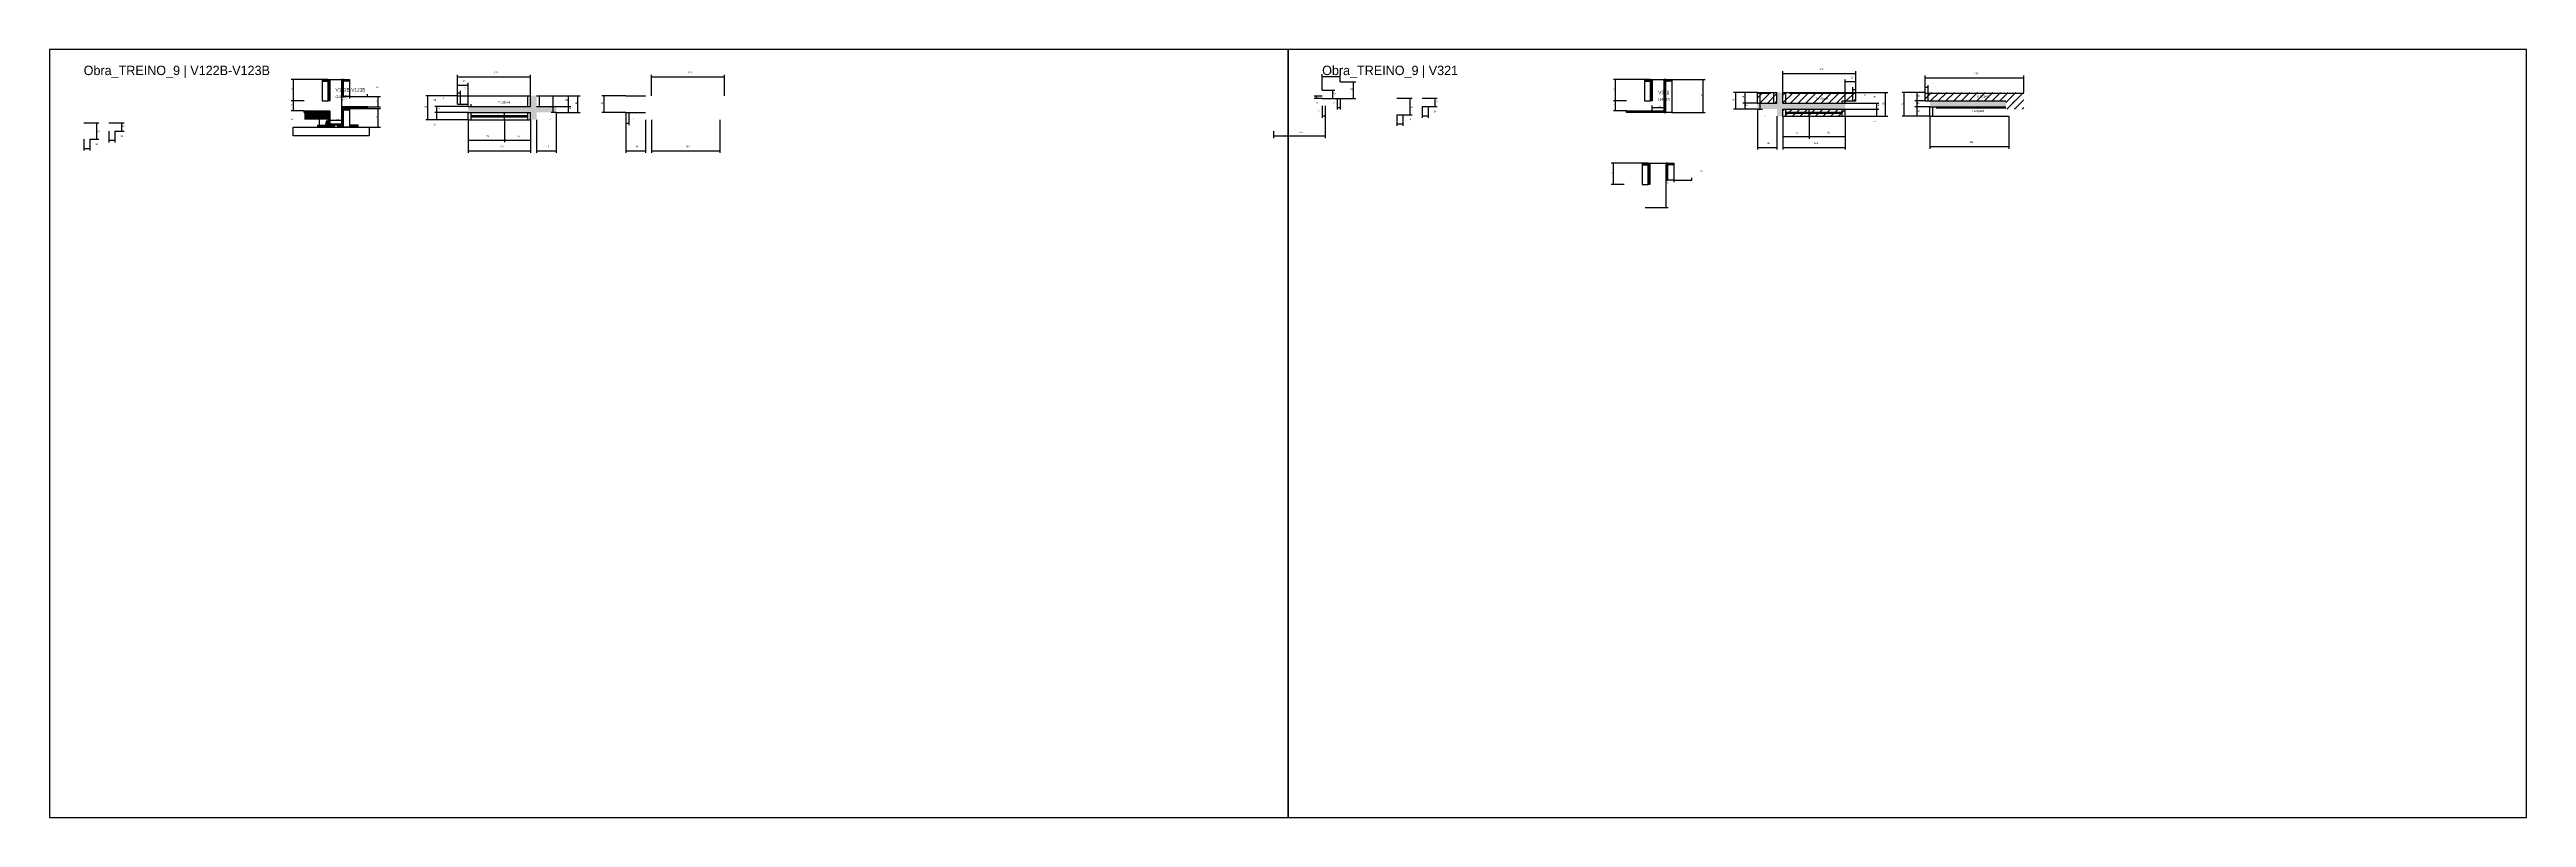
# Model space of a CAD drawing. Header units: metres. Extents: x -41 to 34800, y -36000 to 1848.
# Drawn here: x 11600 to 17400, y -36000 to -34200 of the extents above; entities that cross this region are included whole.
import ezdxf

# ---------------------------------------------------------------- set-up
doc = ezdxf.new("R2010")
doc.units = ezdxf.units.M
for name, color, linetype in [('CELL_BORDER', 8, 'Continuous'), ('COTA', 4, 'Continuous'), ('Cota Seção (2x)', 4, 'Continuous'), ('Hachura', 253, 'Continuous'), ('LABEL_ID', 3, 'Continuous'), ('Madeira', 126, 'Continuous'), ('NOMENCLATURA', 7, 'Continuous'), ('Painéis', 200, 'Continuous'), ('SARR_2.2x7', 40, 'Continuous'), ('Texto Seção', 7, 'Continuous')]:
    doc.layers.add(name, color=color, linetype=linetype)

msp = doc.modelspace()

# ---------------------------------------------------------------- hatches: boundary and pattern name
at = {"layer": 'COTA'}
h = msp.add_hatch(dxfattribs=at)
h.set_pattern_fill('AR-CONC', scale=0.03)
h.paths.add_polyline_path([(12580.6, -34333.5), (12580.6, -34347.5), (12726.6, -34347.5), (12726.6, -34364.5), (12740.6, -34364.5), (12740.6, -34347.5), (12786.6, -34347.5), (12786.6, -34333.5), (12740.6, -34333.5), (12740.6, -34308.5), (12726.6, -34308.5), (12726.6, -34333.5)])
h = msp.add_hatch(dxfattribs=at)
h.set_pattern_fill('AR-CONC', scale=0.03)
h.paths.add_polyline_path([(15659, -34325.5), (15659, -34300.5), (15645, -34300.5), (15645, -34325.5), (15599, -34325.5), (15599, -34339.5), (15645, -34339.5), (15645, -34356.5), (15659, -34356.5), (15659, -34339.5), (15805, -34339.5), (15805, -34325.5)])
h = msp.add_hatch(dxfattribs=at)
h.set_pattern_fill('AR-CONC', scale=0.03)
h.paths.add_polyline_path([(16181, -34334.5), (16181, -34320.5), (16003, -34320.5), (16003, -34334.5)])
at = {"layer": 'Hachura'}
h = msp.add_hatch(dxfattribs=at)
h.set_pattern_fill('ANSI31', scale=0.5)
h.paths.add_polyline_path([(12252.4, -34274.4), (12252.4, -34270), (12252.4, -34270), (12238.4, -34270), (12238.4, -34270), (12238.4, -34274.4), (12238.4, -34274.4), (12252.4, -34274.4)])
h = msp.add_hatch(color=8, dxfattribs=at)
h.dxf.hatch_style = 1
h.paths.add_polyline_path([(12252.4, -34270), (12256.4, -34270), (12256.4, -34320), (12252.4, -34320)])
h = msp.add_hatch(color=8, dxfattribs=at)
h.dxf.hatch_style = 1
h.paths.add_polyline_path([(12288.4, -34270), (12284.4, -34270), (12284.4, -34270), (12284.4, -34310), (12284.4, -34310), (12288.4, -34310), (12288.4, -34310), (12288.4, -34270)])
h = msp.add_hatch(dxfattribs=at)
h.set_pattern_fill('ANSI31', scale=0.5)
h.paths.add_polyline_path([(12288.4, -34274.4), (12288.4, -34270), (12288.4, -34270), (12302.4, -34270), (12302.4, -34270), (12302.4, -34274.4), (12302.4, -34274.4), (12288.4, -34274.4)])
h = msp.add_hatch(dxfattribs=at)
h.set_pattern_fill('ANSI31', scale=0.5)
h.paths.add_polyline_path([(15348.5, -34274.4), (15348.5, -34270), (15348.5, -34270), (15334.5, -34270), (15334.5, -34270), (15334.5, -34274.4), (15334.5, -34274.4), (15348.5, -34274.4)])
h = msp.add_hatch(color=8, dxfattribs=at)
h.dxf.hatch_style = 1
h.paths.add_polyline_path([(15348.5, -34270), (15352.5, -34270), (15352.5, -34320), (15348.5, -34320)])
h = msp.add_hatch(color=8, dxfattribs=at)
h.dxf.hatch_style = 1
h.paths.add_polyline_path([(15380.5, -34270), (15384.5, -34270), (15384.5, -34270), (15384.5, -34348), (15384.5, -34348), (15380.5, -34348), (15380.5, -34348), (15380.5, -34270)])
h = msp.add_hatch(dxfattribs=at)
h.set_pattern_fill('ANSI31', scale=0.5)
h.paths.add_polyline_path([(15384.5, -34274.4), (15384.5, -34270), (15384.5, -34270), (15398.5, -34270), (15398.5, -34270), (15398.5, -34274.4), (15398.5, -34274.4), (15384.5, -34274.4)])
h = msp.add_hatch(color=8, dxfattribs=at)
h.dxf.hatch_style = 1
h.paths.add_polyline_path([(12344.4, -34338), (12344.4, -34334), (12344.4, -34334), (12284.4, -34334), (12284.4, -34334), (12284.4, -34338), (12284.4, -34338), (12344.4, -34338)])
h = msp.add_hatch(dxfattribs=at)
h.set_pattern_fill('ANSI31', scale=4)
h.paths.add_polyline_path([(15645, -34300.5), (15599, -34300.5), (15599, -34325.5), (15645, -34325.5)])
h = msp.add_hatch(dxfattribs=at)
h.set_pattern_fill('ANSI31', scale=4)
h.paths.add_polyline_path([(15805, -34325.5), (15805, -34320.5), (15830, -34320.5), (15830, -34300.5), (15659, -34300.5), (15659, -34325.5)])
h = msp.add_hatch(dxfattribs=at)
h.set_pattern_fill('ANSI31', scale=4)
h.paths.add_polyline_path([(15992, -34300.5), (15992, -34320.5), (16181, -34320.5), (16181, -34339.5), (16223, -34339.5), (16223, -34300.5)])
h = msp.add_hatch(dxfattribs=at)
h.set_pattern_fill('ANSI31', scale=4)
h.paths.add_polyline_path([(16205.3, -34339.4), (16205.3, -34320.6), (16205.3, -34320.6), (16190.3, -34320.6), (16190.3, -34320.6), (16190.3, -34339.4), (16190.3, -34339.4), (16205.3, -34339.4)])
h = msp.add_hatch(color=8, dxfattribs=at)
h.dxf.hatch_style = 1
h.paths.add_polyline_path([(12196.4, -34348), (12196.4, -34344), (12196.4, -34344), (12256.4, -34344), (12256.4, -34344), (12256.4, -34348), (12256.4, -34348), (12196.4, -34348)])
h = msp.add_hatch(dxfattribs=at)
h.set_pattern_fill('ANSI31', scale=0.5)
h.paths.add_polyline_path([(12228, -34382), (12228, -34377.6), (12228, -34377.6), (12248, -34377.6), (12248, -34377.6), (12248, -34382), (12248, -34382), (12228, -34382)])
h = msp.add_hatch(dxfattribs=at)
h.set_pattern_fill('ANSI31', scale=0.5)
h.paths.add_polyline_path([(12248, -34362), (12252.4, -34362), (12252.4, -34362), (12252.4, -34348), (12252.4, -34348), (12248, -34348), (12248, -34348), (12248, -34362)])
h = msp.add_hatch(dxfattribs=at)
h.set_pattern_fill('ANSI31', scale=0.5)
h.paths.add_polyline_path([(12248, -34382.3), (12252.4, -34382.3), (12252.4, -34382.3), (12252.4, -34368.3), (12252.4, -34368.3), (12248, -34368.3), (12248, -34368.3), (12248, -34382.3)])
h = msp.add_hatch(color=8, dxfattribs=at)
h.dxf.hatch_style = 1
h.paths.add_polyline_path([(12252.4, -34348), (12256.4, -34348), (12256.4, -34374), (12256.4, -34382), (12252.4, -34382)])
h = msp.add_hatch(color=8, dxfattribs=at)
h.dxf.hatch_style = 1
h.paths.add_polyline_path([(12256.4, -34377.6), (12256.4, -34374), (12256.4, -34374), (12284.4, -34374), (12284.4, -34374), (12284.4, -34377.6), (12284.4, -34377.6), (12256.4, -34377.6)])
h = msp.add_hatch(dxfattribs=at)
h.set_pattern_fill('ANSI31', scale=0.5)
h.paths.add_polyline_path([(12256.4, -34382), (12256.4, -34377.6), (12256.4, -34377.6), (12266.4, -34377.6), (12266.4, -34377.6), (12266.4, -34382), (12266.4, -34382), (12256.4, -34382)])
h = msp.add_hatch(dxfattribs=at)
h.set_pattern_fill('ANSI31', scale=0.5)
h.paths.add_polyline_path([(12284.4, -34382), (12284.4, -34377.6), (12284.4, -34377.6), (12274.4, -34377.6), (12274.4, -34377.6), (12274.4, -34382), (12274.4, -34382), (12284.4, -34382)])
h = msp.add_hatch(color=8, dxfattribs=at)
h.dxf.hatch_style = 1
h.paths.add_polyline_path([(12288.4, -34338), (12284.4, -34338), (12284.4, -34338), (12284.4, -34374), (12284.4, -34374), (12284.4, -34382), (12284.4, -34382), (12288.4, -34382), (12288.4, -34382), (12288.4, -34338)])
h = msp.add_hatch(dxfattribs=at)
h.set_pattern_fill('ANSI31', scale=0.5)
h.paths.add_polyline_path([(12288.4, -34342.4), (12288.4, -34338), (12288.4, -34338), (12302.4, -34338), (12302.4, -34338), (12302.4, -34342.4), (12302.4, -34342.4), (12288.4, -34342.4)])
h = msp.add_hatch(dxfattribs=at)
h.set_pattern_fill('ANSI31', scale=0.5)
h.paths.add_polyline_path([(12322.4, -34382), (12322.4, -34377.6), (12322.4, -34377.6), (12302.4, -34377.6), (12302.4, -34377.6), (12302.4, -34382), (12302.4, -34382), (12322.4, -34382)])
h = msp.add_hatch(color=8, dxfattribs=at)
h.dxf.hatch_style = 1
h.paths.add_polyline_path([(15292.5, -34348), (15292.5, -34344), (15292.5, -34344), (15352.5, -34344), (15352.5, -34344), (15352.5, -34348), (15352.5, -34348), (15292.5, -34348)])
h = msp.add_hatch(color=8, dxfattribs=at)
h.dxf.hatch_style = 1
h.paths.add_polyline_path([(15352.5, -34348), (15352.5, -34344), (15352.5, -34344), (15380.5, -34344), (15380.5, -34344), (15380.5, -34348), (15380.5, -34348), (15352.5, -34348)])
h = msp.add_hatch(dxfattribs=at)
h.set_pattern_fill('ANSI31', scale=4)
h.paths.add_polyline_path([(15659, -34339.5), (15659, -34356.5), (15720, -34356.5), (15720, -34339.5)])
h = msp.add_hatch(dxfattribs=at)
h.set_pattern_fill('ANSI31', scale=4)
h.paths.add_polyline_path([(15805, -34356.5), (15805, -34339.5), (15720, -34339.5), (15720, -34356.5)])
h = msp.add_hatch(dxfattribs=at)
h.set_pattern_fill('ANSI31', scale=0.5)
h.paths.add_polyline_path([(15343.5, -34470.5), (15343.5, -34466.1), (15343.5, -34466.1), (15329.5, -34466.1), (15329.5, -34466.1), (15329.5, -34470.5), (15329.5, -34470.5), (15343.5, -34470.5)])
h = msp.add_hatch(color=8, dxfattribs=at)
h.dxf.hatch_style = 1
h.paths.add_polyline_path([(15343.5, -34466.1), (15347.5, -34466.1), (15347.5, -34516.1), (15343.5, -34516.1)])
h = msp.add_hatch(color=8, dxfattribs=at)
h.dxf.hatch_style = 1
h.paths.add_polyline_path([(15389.5, -34466.1), (15385.5, -34466.1), (15385.5, -34466.1), (15385.5, -34506.1), (15385.5, -34506.1), (15389.5, -34506.1), (15389.5, -34506.1), (15389.5, -34466.1)])
h = msp.add_hatch(dxfattribs=at)
h.set_pattern_fill('ANSI31', scale=0.5)
h.paths.add_polyline_path([(15389.5, -34470.5), (15389.5, -34466.1), (15389.5, -34466.1), (15403.5, -34466.1), (15403.5, -34466.1), (15403.5, -34470.5), (15403.5, -34470.5), (15389.5, -34470.5)])

# ---------------------------------------------------------------- linework, layer by layer
at = {"layer": 'CELL_BORDER'}
for points in [[(11600, -36000), (14500, -36000), (14500, -34200), (11600, -34200)], [(14500, -36000), (17400, -36000), (17400, -34200), (14500, -34200)]]:
    msp.add_lwpolyline(points, close=True, dxfattribs=at)
at = {"layer": 'COTA'}
for p, q in [((12238.4, -34270), (12166, -34270)), ((12171, -34320), (12171, -34270)), ((12302.4, -34270), (12302.4, -34315)), ((12555.6, -34308.5), (12555.6, -34259)), ((12555.6, -34264), (12726.6, -34264)), ((12726.6, -34308.5), (12726.6, -34259)), ((13009.2, -34308.5), (13009.2, -34259)), ((13009.2, -34264), (13180.2, -34264)), ((13180.2, -34308.5), (13180.2, -34259)), ((14580, -34295.7), (14580, -34258)), ((14580, -34263), (14622, -34263)), ((14622, -34275.7), (14622, -34258)), ((14622, -34275.7), (14658.7, -34275.7)), ((14653.7, -34314.7), (14653.7, -34275.7)), ((15334.5, -34270), (15262.1, -34270)), ((15267.1, -34320), (15267.1, -34270)), ((15398.5, -34270), (15476.9, -34270)), ((15471.9, -34348), (15471.9, -34270)), ((15659, -34300.5), (15659, -34250.9)), ((15659, -34255.9), (15830, -34255.9)), ((15805, -34320.5), (15805, -34270.3)), ((15805, -34275.3), (15830, -34275.3)), ((15830, -34300.5), (15830, -34250.9)), ((15830, -34300.5), (15830, -34270.3)), ((15992, -34300.5), (15992, -34261.3)), ((15992, -34266.3), (16223, -34266.3)), ((16223, -34300.5), (16223, -34261.3)), ((12196.4, -34320), (12166, -34320)), ((12196.4, -34320), (12166, -34320)), ((12171, -34344), (12171, -34320)), ((12302.4, -34310), (12344.4, -34310)), ((12344.4, -34310), (12344.4, -34305)), ((12344.4, -34310), (12374.8, -34310)), ((12344.4, -34334), (12374.8, -34334)), ((12369.8, -34334), (12369.8, -34310)), ((12555.6, -34308.5), (12481.2, -34308.5)), ((12486.2, -34364.5), (12486.2, -34308.5)), ((12580.6, -34333.5), (12502.1, -34333.5)), ((12507.1, -34347.5), (12507.1, -34333.5)), ((12555.6, -34308.5), (12555.6, -34278.3)), ((12555.6, -34283.3), (12580.6, -34283.3)), ((12555.6, -34308.5), (12555.6, -34296.5)), ((12555.6, -34301.5), (12562.6, -34301.5)), ((12555.6, -34308.5), (12555.6, -34303.5)), ((12555.6, -34308.5), (12580.6, -34308.5)), ((12555.6, -34328.5), (12555.6, -34323.5)), ((12555.6, -34328.5), (12580.6, -34328.5)), ((12562.6, -34308.5), (12562.6, -34296.5)), ((12580.6, -34328.5), (12580.6, -34278.3)), ((12580.6, -34333.5), (12580.6, -34303.5)), ((12580.6, -34333.5), (12580.6, -34323.5)), ((12779.6, -34347.5), (12779.6, -34333.5)), ((12779.6, -34333.5), (12784.6, -34333.5)), ((12786.6, -34308.5), (12820.4, -34308.5)), ((12786.6, -34308.5), (12842.4, -34308.5)), ((12786.6, -34333.5), (12820.4, -34333.5)), ((12786.6, -34333.5), (12820.4, -34333.5)), ((12815.4, -34333.5), (12815.4, -34308.5)), ((12815.4, -34347.5), (12815.4, -34333.5)), ((12837.4, -34347.5), (12837.4, -34308.5)), ((12949.2, -34308.5), (12893.5, -34308.5)), ((12898.5, -34347.5), (12898.5, -34308.5)), ((14580, -34309.7), (14561.6, -34309.7)), ((14580, -34314.7), (14561.6, -34314.7)), ((14566.6, -34314.7), (14566.6, -34309.7)), ((14580, -34295.7), (14609.9, -34295.7)), ((14580, -34331.7), (14580, -34360.5)), ((14587, -34314.7), (14609.9, -34314.7)), ((14587, -34331.7), (14587, -34360.5)), ((14587, -34331.7), (14587, -34407.7)), ((14604.9, -34314.7), (14604.9, -34295.7)), ((14615, -34314.7), (14615, -34341)), ((14615, -34336), (14622, -34336)), ((14622, -34314.7), (14658.7, -34314.7)), ((14622, -34314.7), (14622, -34341)), ((14769.1, -34313.9), (14790.7, -34313.9)), ((14785.7, -34352.9), (14785.7, -34313.9)), ((14814, -34333.9), (14814, -34360.2)), ((14828, -34313.9), (14849.5, -34313.9)), ((14828, -34333.9), (14849.5, -34333.9)), ((14828, -34333.9), (14828, -34360.2)), ((14844.5, -34333.9), (14844.5, -34313.9)), ((15292.5, -34320), (15262.1, -34320)), ((15292.5, -34320), (15262.1, -34320)), ((15267.1, -34344), (15267.1, -34320)), ((15599, -34300.5), (15543.3, -34300.5)), ((15548.3, -34339.5), (15548.3, -34300.5)), ((15599, -34300.5), (15565.3, -34300.5)), ((15599, -34325.5), (15565.3, -34325.5)), ((15599, -34325.5), (15565.3, -34325.5)), ((15570.3, -34325.5), (15570.3, -34300.5)), ((15570.3, -34339.5), (15570.3, -34325.5)), ((15606, -34339.5), (15606, -34325.5)), ((15606, -34325.5), (15611, -34325.5)), ((15805, -34325.5), (15805, -34295.5)), ((15805, -34300.5), (15830, -34300.5)), ((15805, -34325.5), (15805, -34315.5)), ((15805, -34320.5), (15830, -34320.5)), ((15805, -34325.5), (15883.5, -34325.5)), ((15823, -34300.5), (15823, -34288.5)), ((15823, -34293.5), (15830, -34293.5)), ((15830, -34300.5), (15830, -34288.5)), ((15830, -34300.5), (15830, -34295.5)), ((15830, -34300.5), (15904.5, -34300.5)), ((15830, -34320.5), (15830, -34315.5)), ((15878.5, -34339.5), (15878.5, -34325.5)), ((15899.5, -34356.5), (15899.5, -34300.5)), ((15992, -34300.5), (15937.8, -34300.5)), ((15942.8, -34356.5), (15942.8, -34300.5)), ((15992, -34300.5), (15968, -34300.5)), ((15992, -34320.5), (15968, -34320.5)), ((15992, -34320.5), (15968, -34320.5)), ((16003, -34334.5), (15968, -34334.5)), ((16003, -34334.5), (15968, -34334.5)), ((15973, -34320.5), (15973, -34300.5)), ((15973, -34334.5), (15973, -34320.5)), ((15973, -34356.5), (15973, -34334.5)), ((15992, -34300.5), (15992, -34283.6)), ((15992, -34288.6), (15999, -34288.6)), ((15999, -34300.5), (15999, -34283.6)), ((11694, -34371.5), (11715.6, -34371.5)), ((11710.6, -34410.5), (11710.6, -34371.5)), ((11738.9, -34391.5), (11738.9, -34417.8)), ((11752.9, -34371.5), (11774.4, -34371.5)), ((11752.9, -34391.5), (11774.4, -34391.5)), ((11752.9, -34391.5), (11752.9, -34417.8)), ((11769.4, -34391.5), (11769.4, -34371.5)), ((12196.4, -34344), (12166, -34344)), ((12196.4, -34348), (12196.4, -34343)), ((12196.4, -34348), (12232.4, -34348)), ((12232.4, -34382), (12232.4, -34343)), ((12311.9, -34382), (12374.8, -34382)), ((12344.4, -34338), (12374.8, -34338)), ((12369.8, -34382), (12369.8, -34338)), ((12580.6, -34364.5), (12481.2, -34364.5)), ((12580.6, -34347.5), (12502.1, -34347.5)), ((12580.6, -34347.5), (12502.1, -34347.5)), ((12580.6, -34364.5), (12502.1, -34364.5)), ((12507.1, -34364.5), (12507.1, -34347.5)), ((12580.6, -34364.5), (12580.6, -34417.3)), ((12580.6, -34364.5), (12580.6, -34442.5)), ((12665.6, -34364.5), (12665.6, -34417.3)), ((12665.6, -34364.5), (12665.6, -34417.3)), ((12726.6, -34364.5), (12726.6, -34417.3)), ((12726.6, -34364.5), (12726.6, -34442.5)), ((12740.6, -34364.5), (12740.6, -34442.5)), ((12786.6, -34347.5), (12774.6, -34347.5)), ((12786.6, -34347.5), (12820.4, -34347.5)), ((12786.6, -34347.5), (12842.4, -34347.5)), ((12786.6, -34347.5), (12786.6, -34442.5)), ((12949.2, -34347.5), (12893.5, -34347.5)), ((12949.2, -34347.5), (12949.2, -34442.5)), ((12949.2, -34347.5), (12949.2, -34377.5)), ((12949.2, -34372.5), (12956.2, -34372.5)), ((12956.2, -34347.5), (12956.2, -34377.5)), ((12995.2, -34364.5), (12995.2, -34442.5)), ((13009.2, -34364.5), (13009.2, -34442.5)), ((13169.2, -34364.5), (13169.2, -34442.5)), ((14466, -34391.7), (14466, -34407.7)), ((14580, -34355.5), (14587, -34355.5)), ((14755.1, -34352.9), (14755.1, -34379.2)), ((14755.1, -34374.2), (14769.1, -34374.2)), ((14769.1, -34352.9), (14790.7, -34352.9)), ((14769.1, -34352.9), (14769.1, -34379.2)), ((14814, -34355.2), (14828, -34355.2)), ((15292.5, -34344), (15262.1, -34344)), ((15398.5, -34348), (15476.9, -34348)), ((15599, -34339.5), (15543.3, -34339.5)), ((15599, -34339.5), (15565.3, -34339.5)), ((15599, -34339.5), (15599, -34434.5)), ((15599, -34339.5), (15611, -34339.5)), ((15645, -34356.5), (15645, -34434.5)), ((15659, -34356.5), (15659, -34409.3)), ((15659, -34356.5), (15659, -34434.5)), ((15720, -34356.5), (15720, -34409.3)), ((15720, -34356.5), (15720, -34409.3)), ((15805, -34339.5), (15883.5, -34339.5)), ((15805, -34339.5), (15883.5, -34339.5)), ((15805, -34356.5), (15805, -34409.3)), ((15805, -34356.5), (15805, -34434.5)), ((15805, -34356.5), (15883.5, -34356.5)), ((15805, -34356.5), (15904.5, -34356.5)), ((15878.5, -34356.5), (15878.5, -34339.5)), ((16003, -34356.5), (15937.8, -34356.5)), ((16003, -34356.5), (15968, -34356.5)), ((16003, -34356.5), (16003, -34432.5)), ((16188, -34356.5), (16188, -34432.5)), ((11680, -34410.5), (11680, -34436.8)), ((11680, -34431.8), (11694, -34431.8)), ((11694, -34410.5), (11715.6, -34410.5)), ((11694, -34410.5), (11694, -34436.8)), ((11738.9, -34412.8), (11752.9, -34412.8)), ((12580.6, -34412.3), (12665.6, -34412.3)), ((12580.6, -34437.5), (12726.6, -34437.5)), ((12665.6, -34412.3), (12726.6, -34412.3)), ((12740.6, -34437.5), (12786.6, -34437.5)), ((12949.2, -34437.5), (12995.2, -34437.5)), ((13009.2, -34437.5), (13169.2, -34437.5)), ((14466, -34402.7), (14587, -34402.7)), ((15599, -34429.5), (15645, -34429.5)), ((15659, -34404.3), (15720, -34404.3)), ((15659, -34429.5), (15805, -34429.5)), ((15720, -34404.3), (15805, -34404.3)), ((16003, -34427.5), (16188, -34427.5)), ((15329.5, -34466.1), (15257.1, -34466.1)), ((15262.1, -34516.1), (15262.1, -34466.1)), ((15403.5, -34466.1), (15403.5, -34511.1)), ((15403.5, -34506.1), (15445.5, -34506.1)), ((15445.5, -34506.1), (15445.5, -34501.1)), ((15287.5, -34516.1), (15257.1, -34516.1))]:
    msp.add_line(p, q, dxfattribs=at)
at = {"layer": 'Cota Seção (2x)'}
for p, q in [((12245.4, -34270), (12289.4, -34270)), ((12284.4, -34374), (12284.4, -34270)), ((15341.5, -34270), (15385.5, -34270)), ((15380.5, -34344), (15380.5, -34270)), ((15352.5, -34344), (15352.5, -34331)), ((15352.5, -34336), (15380.5, -34336)), ((15380.5, -34344), (15380.5, -34331)), ((12245.4, -34374), (12289.4, -34374)), ((12256.4, -34382), (12256.4, -34361)), ((12256.4, -34366), (12284.4, -34366)), ((12284.4, -34382), (12284.4, -34361)), ((15341.5, -34344), (15385.5, -34344)), ((15336.5, -34466.1), (15390.5, -34466.1)), ((15385.5, -34570.1), (15385.5, -34466.1)), ((15336.5, -34570.1), (15390.5, -34570.1))]:
    msp.add_line(p, q, dxfattribs=at)
at = {"layer": 'Madeira'}
for points in [[(12252.4, -34274.4), (12252.4, -34270), (12238.4, -34270), (12238.4, -34274.4)], [(12252.4, -34270), (12238.4, -34270), (12238.4, -34320), (12252.4, -34320)], [(12288.4, -34274.4), (12288.4, -34270), (12302.4, -34270), (12302.4, -34274.4)], [(12288.4, -34270), (12302.4, -34270), (12302.4, -34310), (12288.4, -34310)], [(15348.5, -34274.4), (15348.5, -34270), (15334.5, -34270), (15334.5, -34274.4)], [(15348.5, -34270), (15334.5, -34270), (15334.5, -34320), (15348.5, -34320)], [(15384.5, -34274.4), (15384.5, -34270), (15398.5, -34270), (15398.5, -34274.4)], [(15384.5, -34270), (15398.5, -34270), (15398.5, -34348), (15384.5, -34348)], [(12348.3, -34402), (12170.7, -34402), (12170.7, -34382), (12348.3, -34382)], [(12228, -34382), (12228, -34377.6), (12248, -34377.6), (12248, -34382)], [(12248, -34362), (12252.4, -34362), (12252.4, -34348), (12248, -34348)], [(12248, -34382.3), (12252.4, -34382.3), (12252.4, -34368.3), (12248, -34368.3)], [(12256.4, -34382), (12256.4, -34377.6), (12266.4, -34377.6), (12266.4, -34382)], [(12284.4, -34382), (12284.4, -34377.6), (12274.4, -34377.6), (12274.4, -34382)], [(12288.4, -34342.4), (12288.4, -34338), (12302.4, -34338), (12302.4, -34342.4)], [(12288.4, -34338), (12302.4, -34338), (12302.4, -34382), (12288.4, -34382)], [(12322.4, -34382), (12322.4, -34377.6), (12302.4, -34377.6), (12302.4, -34382)], [(15343.5, -34470.5), (15343.5, -34466.1), (15329.5, -34466.1), (15329.5, -34470.5)], [(15343.5, -34466.1), (15329.5, -34466.1), (15329.5, -34516.1), (15343.5, -34516.1)], [(15389.5, -34470.5), (15389.5, -34466.1), (15403.5, -34466.1), (15403.5, -34470.5)], [(15389.5, -34466.1), (15403.5, -34466.1), (15403.5, -34506.1), (15389.5, -34506.1)]]:
    msp.add_lwpolyline(points, close=True, dxfattribs=at)
at = {"layer": 'Painéis'}
for p, q in [((12256.4, -34320), (12256.4, -34270)), ((12284.4, -34310), (12284.4, -34270)), ((15352.5, -34320), (15352.5, -34270)), ((15380.5, -34348), (15380.5, -34270)), ((12284.4, -34334), (12344.4, -34334)), ((12284.4, -34338), (12284.4, -34334)), ((12344.4, -34338), (12344.4, -34334)), ((12555.6, -34308.5), (12726.6, -34308.5)), ((12555.6, -34328.5), (12555.6, -34308.5)), ((12555.6, -34328.5), (12580.6, -34328.5)), ((12580.6, -34333.5), (12580.6, -34328.5)), ((12580.6, -34333.5), (12726.6, -34333.5)), ((12726.6, -34333.5), (12726.6, -34308.5)), ((12740.6, -34308.5), (12786.6, -34308.5)), ((12740.6, -34333.5), (12786.6, -34333.5)), ((12949.2, -34308.5), (12995.2, -34308.5)), ((14580, -34314.7), (14622, -34314.7)), ((14755.1, -34313.9), (14769.1, -34313.9)), ((14814, -34313.9), (14828, -34313.9)), ((14814, -34333.9), (14828, -34333.9)), ((15599, -34300.5), (15645, -34300.5)), ((15599, -34325.5), (15599, -34300.5)), ((15599, -34325.5), (15645, -34325.5)), ((15645, -34325.5), (15645, -34300.5)), ((15659, -34300.5), (15830, -34300.5)), ((15659, -34325.5), (15659, -34300.5)), ((15659, -34325.5), (15805, -34325.5)), ((15805, -34320.5), (15830, -34320.5)), ((15805, -34325.5), (15805, -34320.5)), ((15830, -34320.5), (15830, -34300.5)), ((15992, -34320.5), (15992, -34300.5)), ((15992, -34320.5), (16181, -34320.5)), ((16003, -34334.5), (16181, -34334.5)), ((16003, -34356.5), (16003, -34334.5)), ((11680, -34371.5), (11694, -34371.5)), ((11738.9, -34371.5), (11752.9, -34371.5)), ((12196.4, -34344), (12256.4, -34344)), ((12196.4, -34348), (12196.4, -34344)), ((12256.4, -34348), (12256.4, -34344)), ((12256.4, -34382), (12256.4, -34348)), ((12256.4, -34374), (12284.4, -34374)), ((12256.4, -34377.6), (12256.4, -34374)), ((12284.4, -34382), (12284.4, -34338)), ((12284.4, -34377.6), (12284.4, -34374)), ((12580.6, -34347.5), (12726.6, -34347.5)), ((12580.6, -34364.5), (12580.6, -34347.5)), ((12580.6, -34364.5), (12726.6, -34364.5)), ((12665.6, -34364.5), (12665.6, -34347.5)), ((12726.6, -34364.5), (12726.6, -34347.5)), ((12949.2, -34347.5), (12995.2, -34347.5)), ((14755.1, -34352.9), (14769.1, -34352.9)), ((15292.5, -34344), (15352.5, -34344)), ((15292.5, -34348), (15292.5, -34344)), ((15352.5, -34344), (15380.5, -34344)), ((15352.5, -34348), (15352.5, -34344)), ((15380.5, -34348), (15380.5, -34344)), ((15659, -34339.5), (15805, -34339.5)), ((15659, -34356.5), (15659, -34339.5)), ((15659, -34356.5), (15805, -34356.5)), ((15720, -34356.5), (15720, -34339.5)), ((15805, -34356.5), (15805, -34339.5)), ((16003, -34356.5), (16188, -34356.5))]:
    msp.add_line(p, q, dxfattribs=at)
for points in [[(12252.4, -34270), (12256.4, -34270), (12256.4, -34320), (12252.4, -34320)], [(12288.4, -34270), (12284.4, -34270), (12284.4, -34310), (12288.4, -34310)], [(15348.5, -34270), (15352.5, -34270), (15352.5, -34320), (15348.5, -34320)], [(15384.5, -34270), (15380.5, -34270), (15380.5, -34348), (15384.5, -34348)], [(12344.4, -34338), (12344.4, -34334), (12284.4, -34334), (12284.4, -34338)], [(12196.4, -34348), (12196.4, -34344), (12256.4, -34344), (12256.4, -34348)], [(12252.4, -34348), (12256.4, -34348), (12256.4, -34382), (12252.4, -34382)], [(12256.4, -34377.6), (12256.4, -34374), (12284.4, -34374), (12284.4, -34377.6)], [(12288.4, -34338), (12284.4, -34338), (12284.4, -34382), (12288.4, -34382)], [(15292.5, -34348), (15292.5, -34344), (15352.5, -34344), (15352.5, -34348)], [(15352.5, -34348), (15352.5, -34344), (15380.5, -34344), (15380.5, -34348)], [(15343.5, -34466.1), (15347.5, -34466.1), (15347.5, -34516.1), (15343.5, -34516.1)], [(15389.5, -34466.1), (15385.5, -34466.1), (15385.5, -34506.1), (15389.5, -34506.1)]]:
    msp.add_lwpolyline(points, close=True, dxfattribs=at)
at = {"layer": 'SARR_2.2x7'}
for p, q in [((12562.6, -34328.5), (12562.6, -34308.5)), ((12587.6, -34333.5), (12587.6, -34328.5)), ((12719.6, -34333.5), (12719.6, -34308.5)), ((12747.6, -34333.5), (12747.6, -34308.5)), ((12779.6, -34333.5), (12779.6, -34308.5)), ((15599, -34302.7), (15630, -34302.7)), ((15606, -34325.5), (15606, -34300.5)), ((15638, -34325.5), (15638, -34300.5)), ((15666, -34325.5), (15666, -34300.5)), ((15674, -34302.7), (15830, -34302.7)), ((15798, -34325.5), (15798, -34320.5)), ((15798, -34320.5), (15805, -34320.5)), ((15823, -34320.5), (15823, -34300.5)), ((15992, -34302.7), (16223, -34302.7)), ((15999, -34320.5), (15999, -34300.5)), ((16010, -34356.5), (16010, -34334.5)), ((12197.4, -34349.62), (12255.6, -34349.62)), ((12197.4, -34351.75), (12255.6, -34351.75)), ((12197.4, -34353.88), (12255.6, -34353.88)), ((12197.4, -34356), (12255.6, -34356)), ((12197.4, -34358.12), (12255.6, -34358.12)), ((12197.4, -34360.25), (12255.6, -34360.25)), ((12197.4, -34362.38), (12255.6, -34362.38)), ((12587.6, -34364.5), (12587.6, -34347.5)), ((12587.6, -34354.5), (12665.6, -34354.5)), ((12587.6, -34357.5), (12665.6, -34357.5)), ((12665.6, -34354.5), (12719.6, -34354.5)), ((12665.6, -34357.5), (12719.6, -34357.5)), ((12719.6, -34364.5), (12719.6, -34347.5)), ((15666, -34356.5), (15666, -34339.5)), ((15666, -34346.5), (15720, -34346.5)), ((15666, -34349.5), (15720, -34349.5)), ((15720, -34346.5), (15798, -34346.5)), ((15720, -34349.5), (15798, -34349.5)), ((15798, -34356.5), (15798, -34339.5)), ((16018, -34336.7), (16181, -34336.7))]:
    msp.add_line(p, q, dxfattribs=at)

# ---------------------------------------------------------------- texts
at = {"layer": 'COTA'}
for s, p in [('25', (12568.1, -34275.3)), ('171', (12641.1, -34256)), ('171', (13094.7, -34256)), ('42', (14601, -34255)), ('171', (15744.5, -34247.9)), ('25', (15817.5, -34267.3)), ('7', (16008.3, -34280.6)), ('231', (16107.5, -34258.3)), ('25', (12165.5, -34295)), ('12', (12165.5, -34332)), ('20', (12364.3, -34290)), ('12', (12364.3, -34322)), ('56', (12478.2, -34336.5)), ('25', (12499.1, -34321)), ('5', (12520.6, -34316.2)), ('7', (12572, -34293.5)), ('25', (12807.4, -34321)), ('39', (12829.4, -34328)), ('39', (12890.5, -34328)), ('5', (14566.6, -34327.1)), ('19', (14604.9, -34305.2)), ('7', (14605.7, -34328)), ('39', (14645.7, -34295.2)), ('39', (14785.7, -34336.9)), ('20', (14844.5, -34323.9)), ('25', (15261.6, -34295)), ('12', (15261.6, -34332)), ('39', (15466.4, -34309)), ('39', (15540.3, -34320)), ('25', (15562.3, -34313)), ('14', (15570.3, -34332.5)), ('7', (15813.7, -34285.5)), ('5', (15849.1, -34308.2)), ('25', (15870.5, -34313)), ('14', (15878.5, -34332.5)), ('56', (15891.5, -34328.5)), ('56', (15934.8, -34328.5)), ('20', (15973, -34310.5)), ('14', (15973, -34327.5)), ('39', (11710.6, -34394.5)), ('20', (11769.4, -34381.5)), ('17', (12165.5, -34365)), ('22', (12364.3, -34360)), ('17', (12499.1, -34377.7)), ('14', (12507.1, -34340.5)), ('7', (12770.3, -34364.5)), ('14', (12815.4, -34340.5)), ('7', (12965.6, -34364.5)), ('121', (14526.5, -34394.7)), ('7', (14570.7, -34347.5)), ('14', (14782.5, -34366.2)), ('14', (14841.4, -34347.2)), ('7', (15615.4, -34356.5)), ('61', (15689.5, -34396.3)), ('85', (15762.5, -34396.3)), ('17', (15870.5, -34369.7)), ('22', (15973, -34345.5)), ('14', (11707.4, -34423.8)), ('14', (11766.2, -34404.8)), ('85', (12623.1, -34404.3)), ('146', (12653.6, -34429.5)), ('61', (12696.1, -34404.3)), ('46', (12763.6, -34429.5)), ('46', (12972.2, -34429.5)), ('160', (13089.2, -34429.5)), ('46', (15622, -34421.5)), ('146', (15732, -34421.5)), ('185', (16095.5, -34419.5)), ('25', (15256.6, -34491.1)), ('20', (15465.4, -34486.1))]:
    msp.add_text(s, height=4, dxfattribs=at).set_placement(p)
at = {"layer": 'Cota Seção (2x)'}
for s, p in [('52', (12284.4, -34320)), ('14', (15366.2, -34336)), ('37', (15380.5, -34300)), ('14', (12271.3, -34366)), ('52', (15385.5, -34516.1))]:
    msp.add_text(s, height=4, dxfattribs=at).set_placement(p)
at = {"layer": 'LABEL_ID'}
for s, p in [('Obra_TREINO_9 | V122B-V123B', (11680, -34260)), ('Obra_TREINO_9 | V321', (14580, -34260))]:
    msp.add_text(s, height=22, dxfattribs=at).set_placement(p)
at = {"layer": 'NOMENCLATURA'}
for s, p in [('7 1/2pont', (12650.2, -34325.8)), ('7 1/2pont', (15735.5, -34317.8)), ('8 1/2pont', (16113.9, -34312.2)), ('7 1/2pont', (16100.7, -34346.5))]:
    msp.add_text(s, height=5, dxfattribs=at).set_placement(p)
at = {"layer": 'Texto Seção'}
for s, height, p in [('V122B-V123B', 8, (12269.7, -34298.6)), ('(14x52)', 6, (12269.7, -34313.6)), ('V321', 8, (15366.9, -34304.7)), ('(14x37)', 6, (15366.9, -34319.7))]:
    msp.add_text(s, height=height, dxfattribs=at).set_placement(p)

doc.saveas('drawing.dxf')
